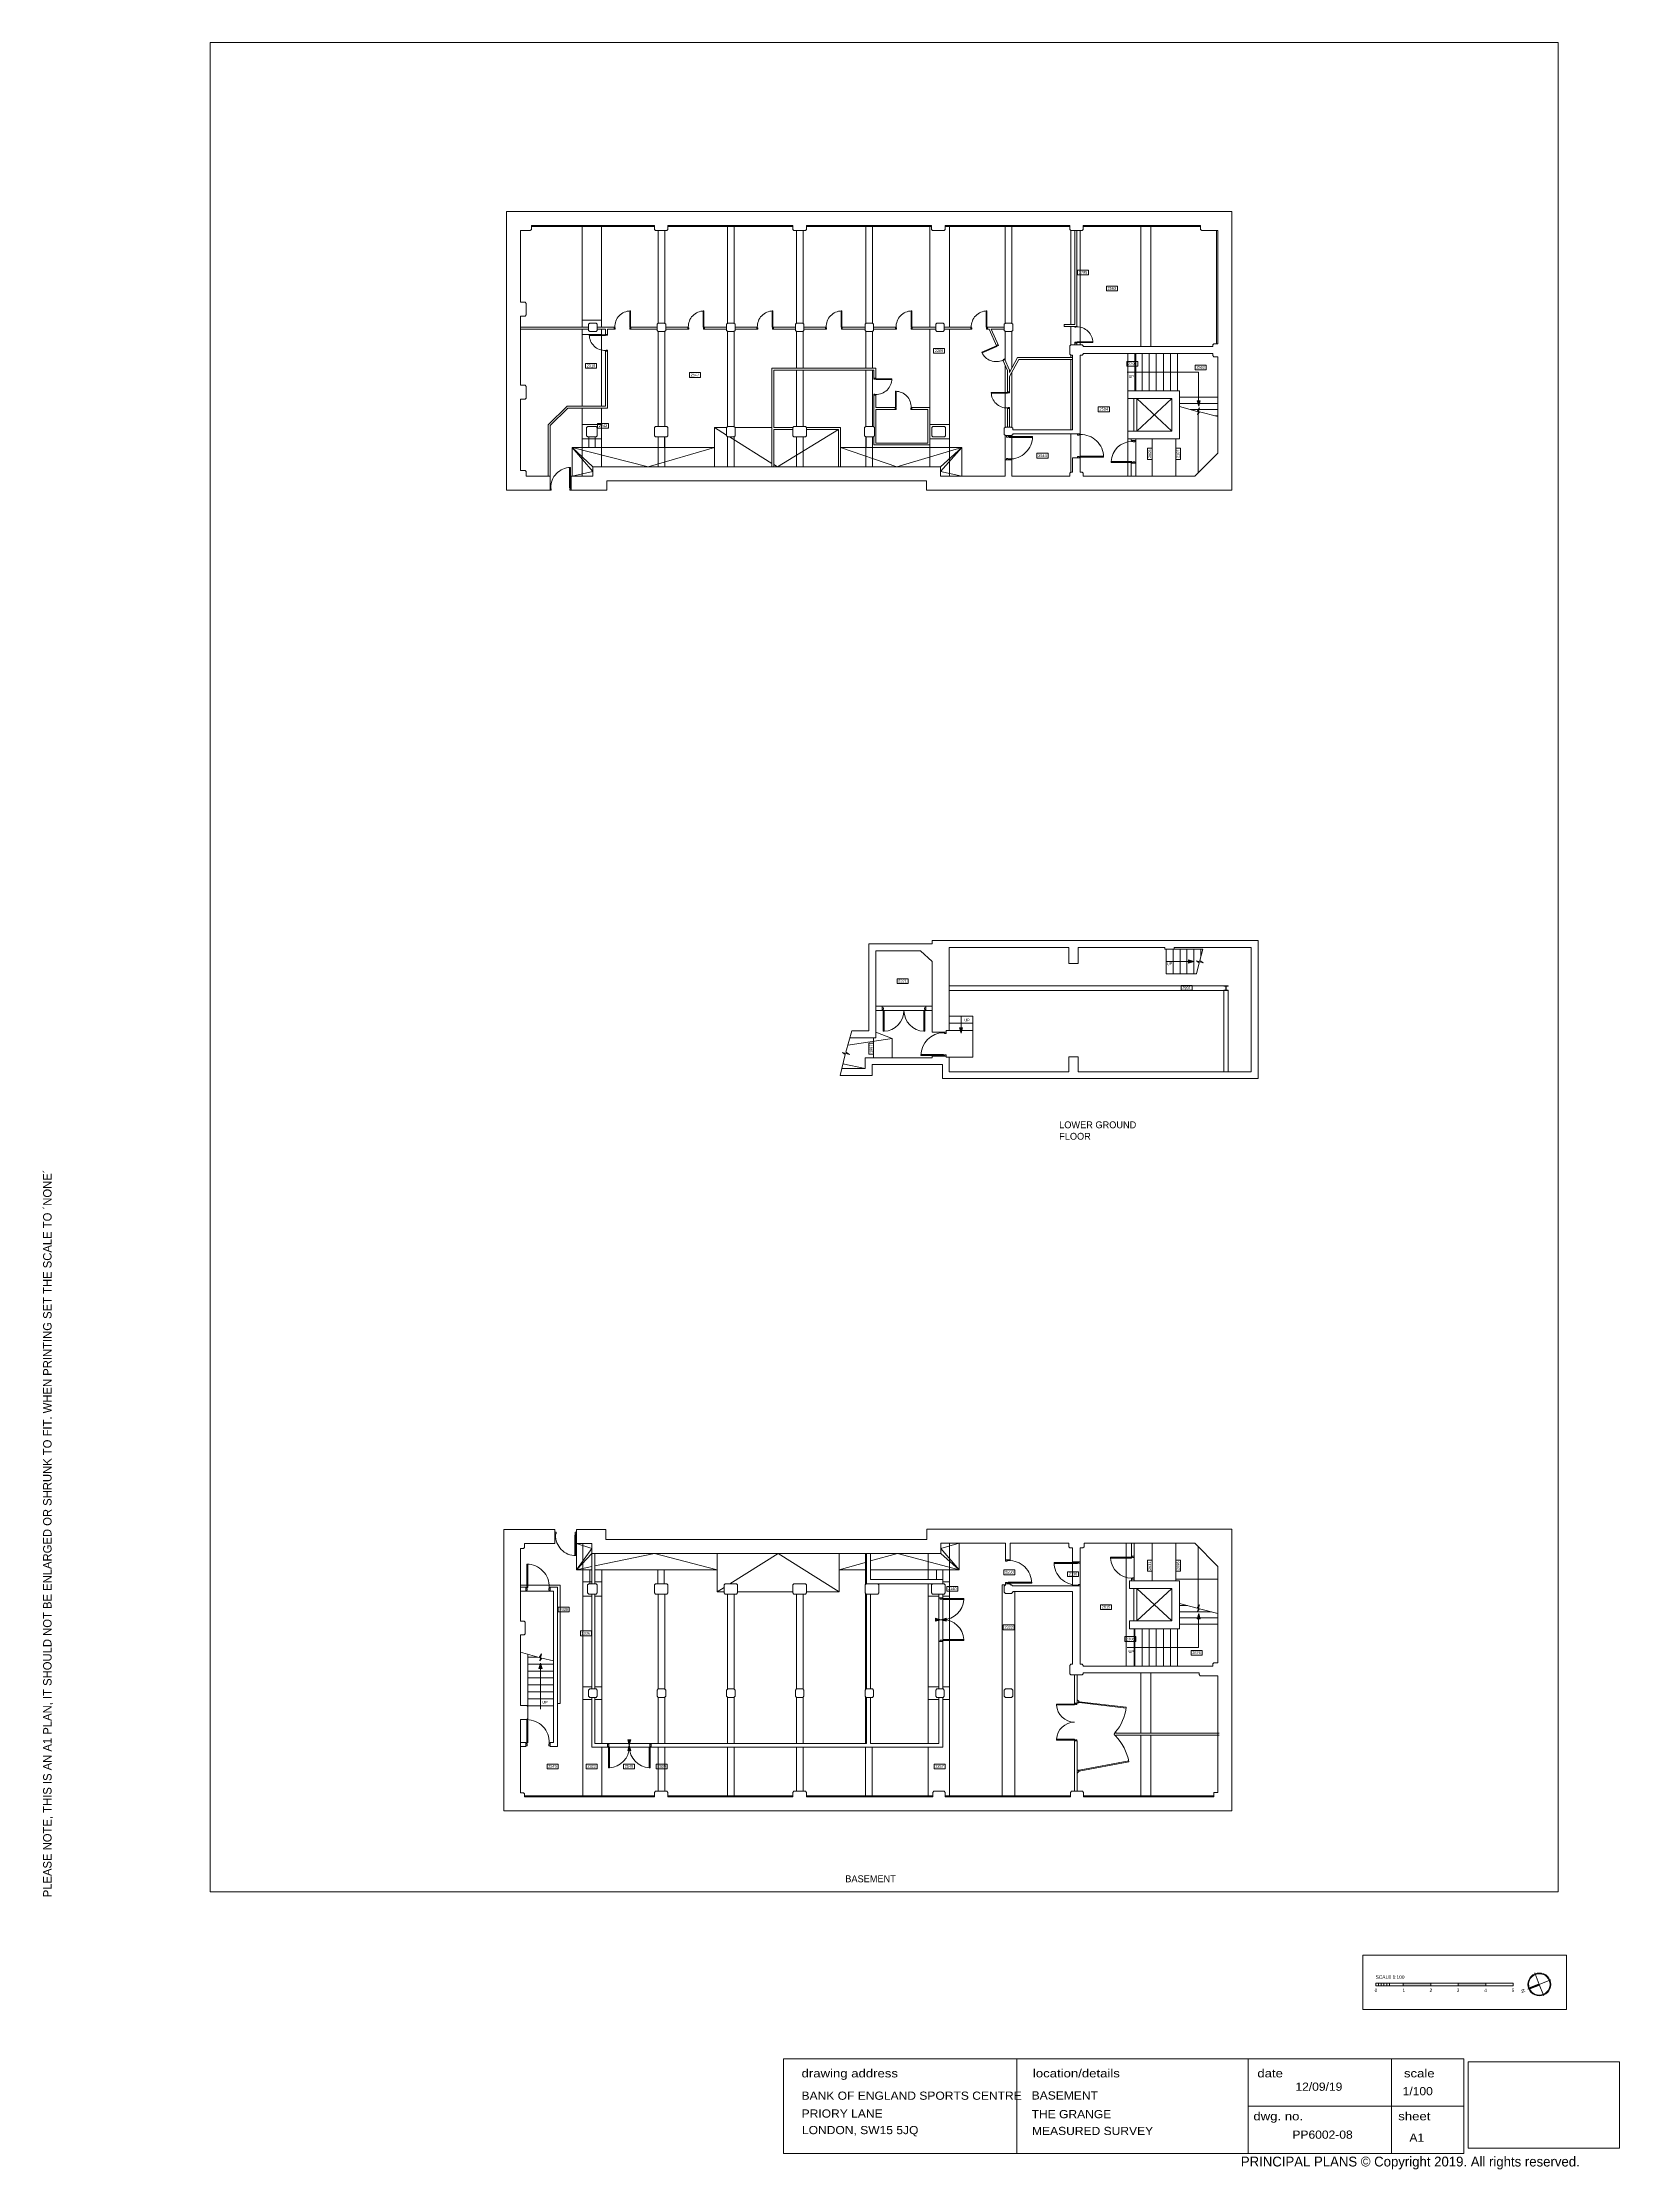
# Paper-space layout '08' of a CAD drawing. Header units: millimetres. Extents: x 32 to 605, y 29 to 802.
# The model-space entities are those that its viewports show. They can reach past a viewport. Long polylines and large blocks are cut down to what shows.
import ezdxf

# ---------------------------------------------------------------- set-up
doc = ezdxf.new("R2010")
doc.units = ezdxf.units.MM
doc.linetypes.add('HIDDENX2', pattern=[0.75, 0.5, -0.25])
for name, color, linetype, lineweight in [('BLOCKS', 8, 'Continuous', 15), ('Ceiling', 45, 'HIDDENX2', 15), ('Partitions', 155, 'Continuous', 15), ('principalplans', 7, 'Continuous', 15), ('Stairs', 8, 'Continuous', 15), ('WALLS', 7, 'Continuous', 15)]:
    doc.layers.add(name, color=color, linetype=linetype, lineweight=lineweight)
doc.layers.add('Vport', color=7, linetype='Continuous', lineweight=15, true_color=0x8e84b7, plot=False)
doc.layers.add('Whatch', color=7, linetype='Continuous', lineweight=15, true_color=0xa8a8a8)
doc.styles.add('Century Gothic', font='GOTHIC.TTF')

# ---------------------------------------------------------------- blocks, each defined once
blk = doc.blocks.new('information dox')
at = {"layer": 'WALLS'}
for p, q in [((37.05, 0), (37.05, -15)), ((73.79, 0), (73.79, -15)), ((96.53, 0), (96.53, -15)), ((73.79, -7.49), (108.03, -7.49))]:
    blk.add_line(p, q, dxfattribs=at)
blk.add_lwpolyline([(108.03, 0), (0, 0), (0, -15), (108.03, -15)], close=True, dxfattribs=at)
at = {"layer": 'WALLS', "char_height": 1.3, "width": 19.2507, "attachment_point": 1, "style": 'Century Gothic'}
for s, insert in [('{\\W1.2;drawing address}', (2.88, -1.64)), ('{\\W1.2;location/details}', (39.61, -1.64)), ('{\\W1.2;date}', (75.24, -1.64)), ('{\\W1.2;scale}', (98.51, -1.64)), ('{\\W1.2;dwg. no.}', (74.61, -8.45)), ('{\\W1.2;sheet}', (97.61, -8.45))]:
    blk.add_mtext(s, dxfattribs=dict(at, insert=insert))
at = {"layer": 'WALLS', "style": 'Century Gothic', "width": 1.2}
for tag, p in [('ADDRESS1', (2.88, -6.49)), ('LOCATION1', (39.41, -6.45)), ('DATE', (81.29, -5.07)), ('SCALE', (98.31, -5.78)), ('ADDRESS2', (2.89, -9.33)), ('LOCATION2', (39.4, -9.42)), ('ADDRESS3', (2.94, -11.95)), ('LOCATION3', (39.46, -12.09)), ('JOBNUM', (80.81, -12.68)), ('SIZE', (99.38, -13.15))]:
    blk.add_attdef(tag, p, '', height=1.3, dxfattribs=at)
blk = doc.blocks.new('NORTH100')
at = {"layer": 'WALLS'}
h = blk.add_hatch(color=256, dxfattribs=at)
h.dxf.hatch_style = 1
h.paths.add_polyline_path([(84968, -53269), (84991, -53269), (85013, -53269), (85013, -52856, 0.026765), (84968, -52856)])
at = {"layer": 'principalplans'}
for p, q in [((84577, -53269), (84991, -53269)), ((84968, -52856), (84968, -53269)), ((84991, -53682), (84991, -53269)), ((85404, -53269), (84991, -53269)), ((85013, -52856), (85013, -53269))]:
    blk.add_line(p, q, dxfattribs=at)
blk.add_circle((84991, -53269), 414, dxfattribs=at)
blk.add_arc((84991, -53269), 389, 91.57689, 88.42311, dxfattribs=at)
at = {"layer": 'WALLS'}
for p, q in [((84577, -53269), (84539, -53269)), ((84991, -52855), (84991, -52817)), ((85404, -53269), (85442, -53269)), ((84991, -53682), (84991, -53720))]:
    blk.add_line(p, q, dxfattribs=at)
at = {"layer": 'principalplans', "insert": (84928, -52565), "char_height": 133.97, "width": 1749.52, "attachment_point": 1, "style": 'Century Gothic'}
blk.add_mtext('{\\fCentury Gothic|b0|i0|c0|p34;N}', dxfattribs=at)
blk = doc.blocks.new('75')
at = {"layer": 'WALLS', "ltscale": 2}
for p, q in [((1341486, -24371), (1341642, -24371)), ((1341486, -24371), (1341486, -24383)), ((1341486, -24383), (1341558, -24383)), ((1341486, -24525), (1341486, -24537)), ((1341486, -24525), (1341558, -24525)), ((1341486, -24537), (1341642, -24537)), ((1341558, -24383), (1341558, -24525)), ((1341570, -24383), (1341642, -24383)), ((1341570, -24383), (1341570, -24525)), ((1341570, -24525), (1341642, -24525)), ((1341642, -24383), (1341642, -24371)), ((1341642, -24537), (1341642, -24525))]:
    blk.add_line(p, q, dxfattribs=at)
blk = doc.blocks.new('door')
at = {"layer": 'BLOCKS'}
for p, q in [((0, 450), (0, -450)), ((0, 450), (34, 450)), ((0, -450), (0, 450)), ((34, -450), (34, 450)), ((-30, -550), (-30, -450)), ((0, -450), (-30, -450)), ((20, -550), (-30, -550)), ((34, -450), (0, -450)), ((0, -491), (0, -450)), ((20, -491), (0, -491)), ((20, -550), (20, -491)), ((880, -491), (900, -491)), ((880, -550), (880, -491)), ((880, -550), (930, -550)), ((900, -491), (900, -450)), ((900, -450), (930, -450)), ((930, -550), (930, -450))]:
    blk.add_line(p, q, dxfattribs=at)
blk.add_arc((0, -450), 900, 0, 90, dxfattribs=at)
blk = doc.blocks.new('DOOR 900')
at = {"layer": 'Whatch'}
blk.add_blockref('door', (-825, 91), dxfattribs=at)
blk = doc.blocks.new('DOUBLE DOOR')
at = {"layer": 'BLOCKS'}
for p, q in [((-1520, -760), (-1555, -760)), ((-1555, -760), (-1555, -860)), ((-1520, -760), (-1520, -800)), ((0, -760), (35, -760)), ((0, -760), (0, -800)), ((35, -760), (35, -860)), ((-1555, -860), (-1505, -860)), ((-1520, -800), (-1505, -800)), ((-1505, -800), (-1505, -860)), ((-15, -800), (-15, -860)), ((0, -800), (-15, -800)), ((35, -860), (-15, -860))]:
    blk.add_line(p, q, dxfattribs=at)
for points in [[(-1485, -760), (-1485, 0), (-1520, 0), (-1520, -760)], [(-35, -760), (-35, 0), (0, 0), (0, -760)]]:
    blk.add_lwpolyline(points, close=True, dxfattribs=at)
for centre, start, end in [((-1521, -761), 0.04394, 87.25575), ((1, -761), 92.74425, 179.95606)]:
    blk.add_arc(centre, 761, start, end, dxfattribs=at)
blk = doc.blocks.new('DOOR 840')
at = {"layer": 'BLOCKS'}
for p, q in [((-582, 249), (-582, -591)), ((-582, -591), (-582, 249)), ((-548, 249), (-582, 249)), ((-548, -591), (-548, 248)), ((-612, -691), (-612, -591)), ((-582, -591), (-612, -591)), ((-562, -691), (-612, -691)), ((-548, -591), (-582, -591)), ((-582, -632), (-582, -591)), ((-562, -632), (-582, -632)), ((-562, -691), (-562, -632)), ((208, -632), (228, -632)), ((208, -691), (208, -632)), ((208, -691), (258, -691)), ((228, -632), (228, -591)), ((228, -591), (258, -591)), ((258, -691), (258, -591))]:
    blk.add_line(p, q, dxfattribs=at)
blk.add_arc((-586, -565), 814, 358.15749, 89.75925, dxfattribs=at)
blk = doc.blocks.new('DOOR 760')
at = {"layer": 'BLOCKS'}
for p, q in [((-712, -265), (-747, -265)), ((-747, -265), (-747, -365)), ((-747, -365), (-697, -365)), ((-712, -265), (-712, -305)), ((-712, -305), (-697, -305)), ((-697, -305), (-697, -365)), ((33, -305), (33, -365)), ((48, -305), (33, -305)), ((33, -365), (83, -365)), ((83, -265), (48, -265)), ((48, -305), (48, -265)), ((83, -365), (83, -265))]:
    blk.add_line(p, q, dxfattribs=at)
blk.add_lwpolyline([(-677, -265), (-677, 495), (-712, 495), (-712, -265)], close=True, dxfattribs=at)
blk.add_arc((-714, -266), 761, 0.04394, 87.25575, dxfattribs=at)

msp = doc.modelspace()

# ---------------------------------------------------------------- hatches: boundary and pattern name
at = {"layer": 'Stairs'}
for points in [[(830536, 24088), (830420, 24088), (830479, 23895)], [(830301, 3700), (830108, 3757), (830108, 3641)], [(821837, 1088), (821894, 1280), (821778, 1280)], [(830536, -20202), (830420, -20202), (830479, -20009)], [(820906, -20294), (820906, -20178), (821099, -20237)], [(821291, -20294), (821291, -20178), (821099, -20237)], [(806603, -22005), (806487, -22005), (806546, -21812)], [(809716, -24609), (809832, -24609), (809773, -24802)], [(809716, -24994), (809832, -24994), (809773, -24802)]]:
    msp.add_hatch(color=256, dxfattribs=at).paths.add_polyline_path(points)
at = {"layer": 'WALLS'}
h = msp.add_hatch(color=256, dxfattribs=at)
h.dxf.hatch_style = 1
h.paths.add_polyline_path([(81040, -68924), (81040, -68824), (80040, -68824), (80040, -68924)])
h.paths.add_polyline_path([(82040, -68824), (82040, -68924), (83040, -68924), (83040, -68824)])

# ---------------------------------------------------------------- linework, layer by layer
at = {"layer": 'BLOCKS'}
for p, q in [((828124, 22987), (828124, 24166)), ((830459, 23607), (830459, 21466)), ((808296, 22777), (808296, 22391)), ((808526, 22777), (808526, 22391)), ((810824, 22777), (810824, 22391)), ((811054, 22777), (811054, 22391)), ((812875, 21687), (812875, 23112)), ((812875, 23112), (813309, 23112)), ((813619, 23112), (814961, 23112)), ((818387, 22391), (818387, 22777)), ((818617, 22391), (818617, 22777)), ((807698, 22391), (812875, 22391)), ((807698, 22391), (807698, 21342)), ((807698, 22391), (808451, 21687)), ((817448, 22391), (821863, 22391)), ((821092, 21687), (821863, 22391)), ((821863, 21342), (821863, 22391)), ((820556, 2074), (818966, 2074)), ((819036, 1919), (820486, 1919)), ((818736, 1129), (819327, 897)), ((819327, 199), (819327, 897)), ((807850, -17470), (807850, -18421)), ((821772, -18421), (821772, -17458)), ((830459, -19764), (830459, -17581)), ((807850, -18421), (808411, -17826)), ((807850, -18421), (808411, -18421)), ((808337, -18927), (808337, -18421)), ((808521, -18421), (812963, -18421)), ((810816, -18927), (810816, -18421)), ((811042, -18421), (811042, -18927)), ((812963, -19221), (812963, -17826)), ((817406, -19221), (817406, -17826)), ((817406, -18421), (818399, -18421)), ((821772, -18421), (818544, -18421)), ((820950, -18775), (820950, -18421)), ((821105, -17826), (821772, -18421)), ((821175, -18775), (821175, -18421)), ((812963, -19221), (813220, -19221)), ((813708, -19221), (815720, -19221)), ((816220, -19221), (817406, -19221)), ((828124, -20282), (828124, -19103)), ((821033, -21026), (821033, -19436)), ((821175, -19506), (821175, -20956)), ((808980, -24733), (810570, -24733)), ((808980, -24875), (810570, -24875))]:
    msp.add_line(p, q, dxfattribs=at)
at = {"layer": 'BLOCKS', "ltscale": 2}
for p, q in [((826130, -23219), (826127, -23249)), ((826127, -23249), (827843, -23449)), ((826130, -23219), (827846, -23419)), ((826127, -25709), (827934, -25369)), ((826133, -25739), (827940, -25399)), ((826133, -25739), (826127, -25709))]:
    msp.add_line(p, q, dxfattribs=at)
for centre, radius, start, end in [((826133, -23215), 1725, 319.6552, 353.21503), ((826133, -25739), 1839, 10.65043, 44.19263)]:
    msp.add_arc(centre, radius, start, end, dxfattribs=at)
at = {"layer": 'Ceiling', "ltscale": 2}
for p, q in [((810685, 30423), (806213, 30423)), ((808061, 30423), (808061, 26765)), ((808761, 30423), (808761, 26765)), ((810820, 30276), (810820, 26905)), ((811062, 30276), (811062, 26904)), ((815720, 30423), (811173, 30423)), ((813344, 30423), (813344, 26905)), ((813586, 30423), (813586, 26904)), ((815849, 30276), (815849, 26905)), ((816091, 30276), (816091, 26904)), ((820762, 30423), (816220, 30423)), ((818380, 30423), (818380, 26905)), ((818622, 30423), (818622, 26904)), ((820701, 26765), (820701, 30423)), ((821264, 30423), (825795, 30423)), ((821420, 26765), (821420, 30423)), ((823442, 30423), (823442, 26884)), ((823684, 30423), (823684, 26884)), ((825835, 26863), (825835, 30276)), ((826171, 26125), (826171, 30276)), ((826283, 30423), (830549, 30423)), ((828380, 26056), (828380, 30423)), ((828736, 30423), (828736, 26056)), ((831132, 30276), (831132, 26159)), ((808061, 27020), (808761, 27020)), ((808061, 26695), (808061, 23889)), ((808061, 26494), (808761, 26494)), ((808761, 26695), (808761, 23889)), ((810820, 26608), (810820, 23152)), ((811062, 26608), (811062, 23152)), ((813344, 26608), (813344, 23145)), ((813586, 26608), (813586, 23145)), ((815849, 26608), (815849, 25270)), ((816091, 26608), (816091, 25270)), ((818380, 26608), (818380, 25270)), ((818622, 26608), (818622, 25270)), ((820701, 23843), (820701, 26695)), ((821420, 21342), (821420, 26695)), ((823442, 26608), (823442, 25550)), ((823684, 26608), (823684, 25279)), ((825835, 26125), (825835, 26793)), ((825835, 25662), (825835, 25741)), ((825835, 23037), (825835, 25592)), ((815849, 25200), (815849, 23152)), ((816091, 25200), (816091, 23152)), ((818380, 25200), (818380, 23152)), ((818622, 25200), (818622, 23152)), ((823442, 25377), (823442, 23125)), ((823684, 25131), (823684, 23124)), ((808061, 23819), (808061, 21342)), ((808061, 23228), (808761, 23228)), ((808761, 23819), (808761, 21687)), ((820704, 23228), (821420, 23228)), ((808061, 22702), (808761, 22702)), ((810820, 22777), (810820, 21687)), ((811062, 22777), (811062, 21687)), ((813344, 22783), (813344, 21687)), ((813586, 22784), (813586, 21687)), ((815849, 22777), (815849, 21687)), ((816091, 22777), (816091, 21687)), ((818380, 22777), (818380, 21687)), ((818622, 22777), (818622, 21687)), ((820701, 21687), (820701, 22482)), ((820704, 22702), (821420, 22702)), ((823446, 21940), (823446, 22824)), ((823684, 22828), (823684, 21940)), ((825835, 21489), (825835, 22889)), ((826171, 22074), (826171, 22859)), ((831390, 2815), (821407, 2815)), ((831390, 2649), (821407, 2649)), ((831390, 2649), (831390, -312)), ((831546, 2649), (831546, -312)), ((808077, -26636), (808077, -17470)), ((821420, -17458), (821420, -26636)), ((808770, -24733), (808770, -18421)), ((818358, -18961), (818358, -17826)), ((820645, -18775), (820645, -17826)), ((805810, -18983), (807263, -18983)), ((806012, -19196), (806892, -19196)), ((807263, -23286), (807263, -18983)), ((808077, -18854), (808411, -18854)), ((808521, -18854), (808770, -18854)), ((810820, -22758), (810820, -19302)), ((811062, -22758), (811062, -19302)), ((813344, -22758), (813344, -19302)), ((813586, -22758), (813586, -19302)), ((815849, -22758), (815849, -19302)), ((816091, -22758), (816091, -19302)), ((818358, -22780), (818358, -19269)), ((820645, -24733), (820645, -18933)), ((821175, -18854), (821420, -18854)), ((823332, -26636), (823332, -18971)), ((823449, -18971), (823332, -18971)), ((823794, -26636), (823794, -19210)), ((808077, -19377), (808411, -19377)), ((808521, -19377), (808770, -19377)), ((821033, -19377), (820645, -19377)), ((821420, -19377), (821175, -19377)), ((808411, -22678), (808077, -22678)), ((808411, -23136), (808077, -23136)), ((808770, -22678), (808521, -22678)), ((808770, -23136), (808521, -23136)), ((810820, -24733), (810820, -23055)), ((811062, -24733), (811062, -23054)), ((813344, -24733), (813344, -23055)), ((813586, -24733), (813586, -23054)), ((815849, -24733), (815849, -23055)), ((816091, -24733), (816091, -23054)), ((818358, -24733), (818358, -23034)), ((820645, -22678), (821033, -22678)), ((820645, -23136), (821033, -23136)), ((821175, -22678), (821420, -22678)), ((821175, -23136), (821420, -23136)), ((807161, -23286), (807263, -23286)), ((808770, -26636), (808770, -24875)), ((810820, -26474), (810820, -24875)), ((811062, -26474), (811062, -24875)), ((813344, -26636), (813344, -24875)), ((813586, -26636), (813586, -24875)), ((815849, -26474), (815849, -24875)), ((816091, -26474), (816091, -24875)), ((818358, -26636), (818358, -24875)), ((818600, -26636), (818600, -24875)), ((820645, -26636), (820645, -24875)), ((805966, -26636), (810685, -26636)), ((811173, -26636), (815720, -26636)), ((816220, -26636), (820805, -26636)), ((821264, -26636), (825814, -26636)), ((826294, -26636), (831034, -26636))]:
    msp.add_line(p, q, dxfattribs=at)
at = {"layer": 'Ceiling'}
for p, q in [((827902, 25811), (827902, 24452)), ((828193, 25811), (828193, 24452)), ((827902, 22987), (827902, 24166)), ((827902, 22703), (827902, 21342)), ((828193, 22644), (828193, 21814)), ((828788, 22702), (828788, 21342)), ((829644, 21342), (829644, 22702)), ((818659, 199), (818659, 924)), ((827837, -17458), (827837, -21927)), ((828788, -18818), (828788, -17458)), ((829644, -17458), (829644, -18818)), ((825895, -18128), (825895, -19008)), ((826171, -18178), (826171, -18957)), ((828137, -18709), (828137, -17979)), ((831175, -18765), (829644, -18765)), ((828137, -21927), (828137, -20566)), ((828380, -22171), (828380, -24360)), ((828736, -22171), (828736, -24360)), ((828380, -24430), (828380, -26636)), ((828736, -24430), (828736, -26636))]:
    msp.add_line(p, q, dxfattribs=at)
for points in [[(826076, 28837), (826478, 28837), (826478, 28663), (826076, 28663)], [(827122, 28260), (827523, 28260), (827523, 28085), (827122, 28085)], [(820838, 25989), (821240, 25989), (821240, 25815), (820838, 25815)], [(808181, 25443), (808582, 25443), (808582, 25268), (808181, 25268)], [(811958, 25111), (812360, 25111), (812360, 24937), (811958, 24937)], [(827867, 25515), (828269, 25515), (828269, 25341), (827867, 25341)], [(830351, 25384), (830752, 25384), (830752, 25210), (830351, 25210)], [(808619, 23265), (809021, 23265), (809021, 23090), (808619, 23090)], [(826829, 23864), (827231, 23864), (827231, 23690), (826829, 23690)], [(824599, 22177), (825001, 22177), (825001, 22003), (824599, 22003)], [(828613, 22360), (828613, 21958), (828788, 21958), (828788, 22360)], [(829644, 22360), (829644, 21958), (829818, 21958), (829818, 22360)], [(819509, 3073), (819911, 3073), (819911, 2898), (819509, 2898)], [(829841, 2824), (830243, 2824), (830243, 2650), (829841, 2650)], [(818484, 326), (818484, 728), (818659, 728), (818659, 326)], [(823395, -18428), (823797, -18428), (823797, -18603), (823395, -18603)], [(825711, -18491), (826113, -18491), (826113, -18665), (825711, -18665)], [(828613, -18475), (828613, -18073), (828788, -18073), (828788, -18475)], [(829644, -18475), (829644, -18073), (829818, -18073), (829818, -18475)], [(821319, -19028), (821721, -19028), (821721, -19203), (821319, -19203)], [(807190, -19782), (807591, -19782), (807591, -19956), (807190, -19956)], [(826909, -19693), (827310, -19693), (827310, -19867), (826909, -19867)], [(807993, -20646), (808395, -20646), (808395, -20821), (807993, -20821)], [(823372, -20428), (823774, -20428), (823774, -20602), (823372, -20602)], [(827794, -20853), (828195, -20853), (828195, -21028), (827794, -21028)], [(830202, -21356), (830603, -21356), (830603, -21530), (830202, -21530)], [(806780, -25488), (807182, -25488), (807182, -25662), (806780, -25662)], [(808205, -25488), (808606, -25488), (808606, -25662), (808205, -25662)], [(809559, -25488), (809961, -25488), (809961, -25662), (809559, -25662)], [(810753, -25488), (811154, -25488), (811154, -25662), (810753, -25662)], [(820857, -25488), (821258, -25488), (821258, -25662), (820857, -25662)]]:
    msp.add_lwpolyline(points, close=True, dxfattribs=at)
at = {"layer": 'Partitions', "ltscale": 2}
for p, q in [((825972, 26863), (825972, 30276)), ((826042, 26793), (826042, 30276)), ((808292, 26765), (805810, 26765)), ((808292, 26695), (805810, 26695)), ((809245, 26765), (808602, 26765)), ((808906, 26695), (808602, 26695)), ((808906, 26695), (808906, 26458)), ((808976, 26695), (808976, 26468)), ((809259, 26695), (808976, 26695)), ((810785, 26765), (809787, 26765)), ((810785, 26695), (809798, 26695)), ((811919, 26765), (811095, 26765)), ((811933, 26695), (811095, 26695)), ((813309, 26765), (812462, 26765)), ((813309, 26695), (812472, 26695)), ((814428, 26765), (813619, 26765)), ((814442, 26695), (813619, 26695)), ((815814, 26765), (814971, 26765)), ((815814, 26695), (814981, 26695)), ((816931, 26765), (816124, 26765)), ((816945, 26695), (816124, 26695)), ((818345, 26765), (817474, 26765)), ((818345, 26695), (817484, 26695)), ((818655, 26765), (819475, 26765)), ((818655, 26695), (819489, 26695)), ((820018, 26765), (820916, 26765)), ((820028, 26695), (820916, 26695)), ((821226, 26765), (822209, 26765)), ((821226, 26695), (822223, 26695)), ((822752, 26765), (823407, 26765)), ((822762, 26695), (822861, 26695)), ((822861, 26695), (823139, 26065)), ((822937, 26695), (823407, 26695)), ((822937, 26695), (823199, 26102)), ((825972, 26863), (825584, 26863)), ((825584, 26793), (825584, 26863)), ((826042, 26793), (825584, 26793)), ((808906, 25915), (808906, 23889)), ((808976, 25929), (808976, 23819)), ((823358, 25568), (823524, 25191)), ((823416, 25609), (823594, 25206)), ((823891, 25662), (823594, 25112)), ((823933, 25592), (823594, 24965)), ((823891, 25662), (825895, 25662)), ((823933, 25592), (825895, 25592)), ((825972, 26125), (825972, 26219)), ((826042, 26125), (826042, 26229)), ((814961, 21687), (814961, 25270)), ((814961, 25270), (818733, 25270)), ((815031, 23112), (815031, 25200)), ((815031, 25200), (818663, 25200)), ((818663, 24872), (818663, 25200)), ((818733, 24862), (818733, 25270)), ((823524, 24369), (823524, 25191)), ((823594, 25112), (823594, 25206)), ((823594, 24379), (823594, 24965)), ((818663, 23152), (818663, 24333)), ((818733, 23843), (818733, 24319)), ((806823, 23217), (807513, 23889)), ((806823, 23217), (806823, 21342)), ((806893, 23187), (807542, 23819)), ((808906, 23889), (807513, 23889)), ((808976, 23819), (807542, 23819)), ((818733, 23843), (819482, 23843)), ((818733, 22552), (818733, 23773)), ((818733, 23773), (819472, 23773)), ((820011, 23773), (820634, 23773)), ((820025, 23843), (820704, 23843)), ((820634, 22552), (820634, 23773)), ((820704, 22482), (820704, 23843)), ((823524, 23131), (823524, 23826)), ((823594, 23131), (823594, 23840)), ((806893, 23187), (806893, 21342)), ((815031, 23112), (815720, 23112)), ((815031, 23042), (815720, 23042)), ((815031, 21687), (815031, 23042)), ((816220, 23112), (817448, 23112)), ((816220, 23042), (817378, 23042)), ((817378, 21687), (817378, 23042)), ((817448, 21687), (817448, 23112)), ((818663, 22482), (818663, 22788)), ((820704, 22482), (818663, 22482)), ((820634, 22552), (818733, 22552)), ((828028, 22644), (828028, 22703)), ((828028, 22644), (828193, 22644)), ((828193, 22644), (828193, 22703)), ((828028, 21342), (828028, 21814)), ((828028, 21814), (828193, 21814)), ((828193, 21814), (828193, 21342)), ((818966, 2074), (818736, 2074)), ((818736, 1919), (818966, 1919)), ((818966, 1919), (818966, 2074)), ((820785, 2074), (820556, 2074)), ((820556, 1919), (820556, 2074)), ((820556, 1919), (820785, 1919))]:
    msp.add_line(p, q, dxfattribs=at)
at = {"layer": 'Partitions'}
for p, q in [((828037, -17999), (828037, -17458)), ((828137, -17979), (828137, -17458)), ((808411, -18927), (808411, -17826)), ((808521, -17826), (808521, -18927)), ((818399, -18927), (818399, -17826)), ((818544, -17826), (818544, -18775)), ((805810, -19048), (806012, -19048)), ((805810, -19196), (806012, -19196)), ((806012, -19196), (806012, -19048)), ((806892, -19048), (807161, -19048)), ((806892, -19196), (806892, -19048)), ((806892, -19196), (807013, -19196)), ((807013, -19196), (807013, -24703)), ((807161, -24851), (807161, -19048)), ((808411, -22751), (808411, -19302)), ((808521, -19302), (808521, -22751)), ((818399, -22751), (818399, -19302)), ((818544, -18775), (821175, -18775)), ((818544, -19302), (818544, -22751)), ((818817, -18933), (820796, -18933)), ((821033, -19436), (821033, -19302)), ((821175, -18927), (821175, -18775)), ((821175, -19436), (821175, -19302)), ((828037, -18818), (828037, -18724)), ((828137, -18818), (828137, -18709)), ((821175, -19436), (821033, -19436)), ((821033, -22751), (821033, -21026)), ((821175, -21026), (821033, -21026)), ((821175, -22751), (821175, -21026)), ((825961, -23277), (825961, -22240)), ((826061, -23277), (826061, -22240)), ((808411, -24875), (808411, -23061)), ((808521, -23061), (808521, -24733)), ((818399, -24733), (818399, -23061)), ((818544, -23061), (818544, -24733)), ((821033, -24733), (821033, -23061)), ((821175, -24875), (821175, -23061)), ((826061, -23154), (826133, -23215)), ((825961, -23277), (826061, -23277)), ((826061, -23246), (826088, -23269)), ((826088, -23269), (826133, -23215)), ((806012, -24703), (805810, -24703)), ((806012, -24851), (806012, -24703)), ((807013, -24703), (806892, -24703)), ((806892, -24851), (806892, -24703)), ((808521, -24733), (808980, -24733)), ((808980, -24875), (808980, -24733)), ((810570, -24733), (818399, -24733)), ((810570, -24875), (810570, -24733)), ((818544, -24733), (821033, -24733)), ((825961, -26474), (825961, -24643)), ((825961, -24643), (826061, -24643)), ((826061, -26474), (826061, -24643)), ((827402, -24385), (827414, -24395)), ((827414, -24395), (827402, -24407)), ((827402, -24407), (827451, -24457)), ((827403, -24386), (827448, -24332)), ((827448, -24332), (827481, -24360)), ((827478, -24430), (827451, -24457)), ((831219, -24430), (827478, -24430)), ((831219, -24360), (827481, -24360)), ((806012, -24851), (805810, -24851)), ((807161, -24851), (806892, -24851)), ((808411, -24875), (808980, -24875)), ((810570, -24875), (821175, -24875)), ((826087, -25692), (826061, -25718)), ((826136, -25742), (826061, -25816)), ((826087, -25692), (826136, -25742))]:
    msp.add_line(p, q, dxfattribs=at)
at = {"layer": 'principalplans'}
for p, q in [((84040, -68824), (79040, -68824)), ((79040, -68824), (79040, -68924)), ((79140, -68824), (79140, -68924)), ((79240, -68824), (79240, -68924)), ((79340, -68824), (79340, -68924)), ((79440, -68824), (79440, -68924)), ((79540, -68824), (79540, -68924)), ((80040, -68824), (80040, -68924)), ((81040, -68824), (81040, -68924)), ((82040, -68824), (82040, -68924)), ((83040, -68924), (83040, -68824)), ((83040, -68824), (83040, -68924)), ((79040, -68924), (84040, -68924))]:
    msp.add_line(p, q, dxfattribs=at)
at = {"layer": 'Stairs'}
for p, q in [((828163, 25811), (828163, 24452)), ((828421, 25808), (828421, 24449)), ((828680, 25808), (828680, 24449)), ((828938, 25808), (828938, 24449)), ((829196, 25811), (829196, 24452)), ((829455, 25811), (829455, 24452)), ((829713, 25811), (829713, 24452)), ((827877, 25132), (830478, 25132)), ((830478, 25132), (830478, 24088)), ((829781, 24214), (831175, 24214)), ((829781, 23992), (831175, 23992)), ((830536, 24088), (830420, 24088)), ((830420, 24088), (830479, 23895)), ((830536, 24088), (830479, 23895)), ((830420, 23701), (829781, 23881)), ((830182, 23768), (830465, 23768)), ((830506, 23830), (830420, 23701)), ((830441, 23581), (830506, 23830)), ((830514, 23683), (830441, 23581)), ((830490, 23768), (831175, 23768)), ((831175, 23516), (830514, 23683)), ((831067, 23544), (831175, 23544)), ((830517, 3740), (830633, 4152)), ((829298, 3699), (830108, 3699)), ((830108, 3757), (830108, 3641)), ((830108, 3757), (830301, 3700)), ((830108, 3641), (830301, 3700)), ((830499, 3646), (830398, 3719)), ((830398, 3719), (830647, 3654)), ((830399, 3249), (830499, 3646)), ((830647, 3654), (830517, 3740)), ((821407, 1709), (822264, 1709)), ((821836, 1709), (821836, 1280)), ((822264, 1709), (822264, 217)), ((817646, 407), (817862, 1174)), ((821407, 1450), (822264, 1450)), ((821407, 1191), (822264, 1191)), ((821894, 1280), (821778, 1280)), ((821778, 1280), (821837, 1088)), ((821894, 1280), (821837, 1088)), ((817437, -446), (817628, 313)), ((817628, 313), (817527, 386)), ((817527, 386), (817775, 321)), ((817775, 321), (817646, 407)), ((821407, 217), (822264, 217)), ((830420, -19822), (829781, -19642)), ((829781, -19726), (830078, -19726)), ((829781, -19948), (830942, -19948)), ((830506, -19693), (830420, -19822)), ((830420, -20202), (830479, -20009)), ((830441, -19941), (830506, -19693)), ((830514, -19840), (830441, -19941)), ((830536, -20202), (830479, -20009)), ((831175, -20007), (830514, -19840)), ((820906, -20294), (820906, -20178)), ((820906, -20178), (821099, -20237)), ((820906, -20294), (821099, -20237)), ((821291, -20178), (821099, -20237)), ((821291, -20294), (821099, -20237)), ((821291, -20294), (821291, -20178)), ((828163, -20566), (828163, -21927)), ((828421, -20566), (828421, -21927)), ((828680, -20566), (828680, -21927)), ((828938, -20566), (828938, -21927)), ((829196, -20566), (829196, -21927)), ((829455, -20566), (829455, -21927)), ((829713, -20566), (829713, -21927)), ((829781, -20172), (831175, -20172)), ((829781, -20397), (831175, -20397)), ((830536, -20202), (830420, -20202)), ((830478, -21246), (830478, -20202)), ((806492, -21612), (805810, -21420)), ((806078, -21495), (806078, -23363)), ((806449, -21600), (806078, -21600)), ((806578, -21482), (806492, -21612)), ((806547, -21600), (806500, -21600)), ((806513, -21731), (806578, -21482)), ((806586, -21630), (806513, -21731)), ((807013, -21738), (806586, -21630)), ((827877, -21246), (830478, -21246)), ((807013, -21852), (806078, -21852)), ((807013, -22104), (806078, -22104)), ((807013, -22355), (806078, -22355)), ((806487, -22005), (806546, -21812)), ((806603, -22005), (806487, -22005)), ((806545, -23485), (806545, -22005)), ((806603, -22005), (806546, -21812)), ((807013, -22607), (806078, -22607)), ((807013, -22859), (806078, -22859)), ((807013, -23111), (806078, -23111)), ((807013, -23363), (806054, -23363)), ((809716, -24609), (809832, -24609)), ((809716, -24609), (809773, -24802)), ((809832, -24609), (809773, -24802)), ((809716, -24994), (809773, -24802)), ((809716, -24994), (809832, -24994)), ((809832, -24994), (809773, -24802))]:
    msp.add_line(p, q, dxfattribs=at)
at = {"layer": 'Stairs', "ltscale": 2}
for p, q in [((829298, 4152), (829298, 3249)), ((829549, 4152), (829549, 3249)), ((829585, 4152), (830633, 4152)), ((829800, 4152), (829800, 3249)), ((830050, 4152), (830050, 3249)), ((830301, 4152), (830301, 3249)), ((830552, 4152), (830552, 3862)), ((829298, 3249), (830399, 3249)), ((830552, 3717), (830552, 3679))]:
    msp.add_line(p, q, dxfattribs=at)
at = {"layer": 'WALLS'}
for p, q in [((805810, 30276), (805810, 27670)), ((805810, 30276), (806173, 30276)), ((806173, 30276), (806213, 30318)), ((806213, 30466), (810685, 30466)), ((806213, 30318), (806213, 30466)), ((810685, 30466), (810685, 30318)), ((810685, 30318), (810726, 30276)), ((810726, 30276), (811133, 30276)), ((811133, 30276), (811173, 30318)), ((811173, 30466), (815720, 30466)), ((811173, 30318), (811173, 30466)), ((815720, 30318), (815720, 30466)), ((815760, 30276), (815720, 30318)), ((816180, 30276), (815760, 30276)), ((816220, 30318), (816180, 30276)), ((816220, 30466), (820762, 30466)), ((816220, 30318), (816220, 30466)), ((820762, 30318), (820762, 30466)), ((820802, 30276), (820762, 30318)), ((821222, 30276), (821264, 30318)), ((821264, 30466), (825795, 30466)), ((821264, 30318), (821264, 30466)), ((825795, 30315), (825834, 30276)), ((825834, 30276), (826241, 30276)), ((826283, 30318), (826241, 30276)), ((826283, 30466), (830549, 30466)), ((826283, 30466), (826283, 30318)), ((830549, 30315), (830588, 30276)), ((830588, 30276), (831175, 30276)), ((831175, 30276), (831175, 26159)), ((805810, 27670), (805985, 27670)), ((805810, 27170), (805810, 24654)), ((805810, 27170), (805985, 27170)), ((805985, 27670), (806025, 27631)), ((805985, 27170), (806025, 27212)), ((806025, 27631), (806025, 27212)), ((808334, 26911), (808292, 26872)), ((808292, 26872), (808292, 26643)), ((808292, 26643), (808334, 26601)), ((808334, 26911), (808562, 26911)), ((808334, 26601), (808562, 26601)), ((808602, 26872), (808562, 26911)), ((808562, 26601), (808602, 26643)), ((808602, 26643), (808602, 26872)), ((810827, 26911), (810785, 26872)), ((810785, 26872), (810785, 26643)), ((810785, 26643), (810827, 26601)), ((810827, 26911), (811055, 26911)), ((810827, 26601), (811055, 26601)), ((811095, 26872), (811055, 26911)), ((811055, 26601), (811095, 26643)), ((811095, 26643), (811095, 26872)), ((813351, 26911), (813309, 26872)), ((813309, 26872), (813309, 26643)), ((813309, 26643), (813351, 26601)), ((813351, 26911), (813579, 26911)), ((813351, 26601), (813579, 26601)), ((813619, 26872), (813579, 26911)), ((813579, 26601), (813619, 26643)), ((813619, 26643), (813619, 26872)), ((815856, 26911), (815814, 26872)), ((815814, 26872), (815814, 26643)), ((815814, 26643), (815856, 26601)), ((815856, 26911), (816084, 26911)), ((815856, 26601), (816084, 26601)), ((816124, 26872), (816084, 26911)), ((816084, 26601), (816124, 26643)), ((816124, 26643), (816124, 26872)), ((818387, 26911), (818345, 26872)), ((818345, 26643), (818345, 26872)), ((818345, 26643), (818387, 26601)), ((818387, 26911), (818615, 26911)), ((818387, 26601), (818615, 26601)), ((818655, 26872), (818615, 26911)), ((818615, 26601), (818655, 26643)), ((818655, 26643), (818655, 26872)), ((820958, 26911), (820916, 26872)), ((820916, 26643), (820916, 26872)), ((820916, 26643), (820958, 26601)), ((820958, 26911), (821186, 26911)), ((820958, 26601), (821186, 26601)), ((821226, 26872), (821186, 26911)), ((821186, 26601), (821226, 26643)), ((821226, 26643), (821226, 26872)), ((823449, 26911), (823407, 26872)), ((823407, 26643), (823407, 26872)), ((823407, 26643), (823449, 26601)), ((823449, 26911), (823677, 26911)), ((823449, 26601), (823677, 26601)), ((823717, 26872), (823677, 26911)), ((823677, 26601), (823717, 26643)), ((823717, 26643), (823717, 26872)), ((825834, 26125), (825795, 26086)), ((825795, 26086), (825795, 25780)), ((825795, 25780), (825834, 25741)), ((825834, 26125), (826241, 26125)), ((825895, 25741), (825834, 25741)), ((825895, 23037), (825895, 25741)), ((826171, 22889), (826171, 25741)), ((826171, 25741), (826241, 25741)), ((826283, 26083), (826241, 26125)), ((826283, 25783), (826241, 25741)), ((826283, 26056), (826283, 26083)), ((826283, 26056), (830993, 26056)), ((830993, 25811), (826283, 25811)), ((826283, 25811), (826283, 25783)), ((831033, 26159), (830993, 26117)), ((830993, 26056), (830993, 26117)), ((830993, 25731), (830993, 25811)), ((830993, 25731), (831033, 25689)), ((831175, 26159), (831033, 26159)), ((831033, 25689), (831175, 25689)), ((831175, 25689), (831175, 22182)), ((805810, 24654), (805985, 24654)), ((805810, 24144), (805810, 21558)), ((806025, 24612), (805985, 24654)), ((806025, 24186), (805985, 24144)), ((806025, 24186), (806025, 24612)), ((827902, 24166), (827902, 24452)), ((827902, 24452), (829781, 24452)), ((827902, 24166), (828226, 24166)), ((829781, 24452), (829781, 22703)), ((808260, 23152), (808218, 23112)), ((808218, 22819), (808218, 23112)), ((808218, 22819), (808260, 22777)), ((808260, 23152), (808562, 23152)), ((808260, 22777), (808562, 22777)), ((808602, 23112), (808562, 23152)), ((808562, 22777), (808602, 22819)), ((808602, 22819), (808602, 23112)), ((810726, 23152), (810685, 23112)), ((810685, 23112), (810685, 22819)), ((810685, 22819), (810726, 22777)), ((810726, 23152), (811133, 23152)), ((810726, 22777), (811133, 22777)), ((811173, 23112), (811133, 23152)), ((811133, 22777), (811173, 22819)), ((811173, 22819), (811173, 23112)), ((813351, 23152), (813309, 23112)), ((813309, 23112), (813309, 22819)), ((813309, 22819), (813351, 22777)), ((813351, 23152), (813579, 23152)), ((813351, 22777), (813579, 22777)), ((813619, 23112), (813579, 23152)), ((813579, 22777), (813619, 22819)), ((813619, 22819), (813619, 23112)), ((815720, 23112), (815760, 23152)), ((815720, 22819), (815720, 23112)), ((815760, 22777), (815720, 22819)), ((815760, 23152), (816180, 23152)), ((816180, 22777), (815760, 22777)), ((816180, 23152), (816220, 23112)), ((816220, 22819), (816180, 22777)), ((816220, 22819), (816220, 23112)), ((818331, 23112), (818371, 23152)), ((818331, 22819), (818331, 23112)), ((818371, 22777), (818331, 22819)), ((818371, 23152), (818652, 23152)), ((818652, 22777), (818371, 22777)), ((818652, 23152), (818692, 23112)), ((818692, 22819), (818652, 22777)), ((818692, 22819), (818692, 23112)), ((820775, 23112), (820815, 23152)), ((820775, 22819), (820775, 23112)), ((820815, 22777), (820775, 22819)), ((821235, 23152), (820815, 23152)), ((821277, 23112), (821235, 23152)), ((821235, 22777), (821277, 22819)), ((821277, 22819), (821277, 23112)), ((823449, 23131), (823407, 23092)), ((823407, 22863), (823407, 23092)), ((823407, 22863), (823449, 22821)), ((823449, 23131), (823677, 23131)), ((823449, 22821), (823677, 22821)), ((823717, 23092), (823677, 23131)), ((823677, 22821), (823717, 22863)), ((823717, 23037), (823717, 23092)), ((823717, 23037), (825895, 23037)), ((823717, 22889), (826171, 22889)), ((823717, 22863), (823717, 22889)), ((827902, 22987), (828226, 22987)), ((827902, 22703), (829781, 22703)), ((821092, 21687), (808451, 21687)), ((808451, 21342), (808451, 21687)), ((821092, 21342), (821092, 21687)), ((823446, 21342), (823446, 21940)), ((823446, 21940), (823684, 21940)), ((823684, 21342), (823684, 21940)), ((825895, 21489), (825895, 22009)), ((826171, 21489), (826171, 22009)), ((831175, 22182), (830336, 21342)), ((805810, 21558), (805985, 21558)), ((806025, 21517), (805985, 21558)), ((806025, 21342), (806025, 21517)), ((806893, 21342), (806025, 21342)), ((808451, 21342), (807657, 21342)), ((821092, 21342), (823446, 21342)), ((823684, 21342), (825795, 21342)), ((825835, 21489), (825795, 21450)), ((825795, 21450), (825795, 21342)), ((825835, 21489), (825895, 21489)), ((826171, 21489), (826241, 21489)), ((826241, 21489), (826283, 21450)), ((826283, 21450), (826283, 21342)), ((826283, 21342), (830336, 21342)), ((820360, 4086), (818736, 4086)), ((818736, 924), (818736, 4086)), ((820785, 3695), (820360, 4086)), ((820785, 1130), (820785, 3695)), ((817791, 924), (818736, 924)), ((820785, 199), (820785, 256)), ((818356, -196), (817500, -196)), ((807064, -17470), (807064, -16962)), ((807850, -17470), (807850, -16962)), ((805810, -17651), (805810, -20291)), ((805810, -17651), (805927, -17651)), ((805967, -17609), (805927, -17651)), ((805967, -17470), (805967, -17609)), ((805967, -17470), (807064, -17470)), ((807850, -17470), (808411, -17470)), ((808411, -17826), (808411, -17470)), ((821105, -17826), (821105, -17458)), ((821105, -17458), (823449, -17458)), ((823449, -18056), (823449, -17458)), ((823622, -18056), (823622, -17458)), ((823622, -17458), (825752, -17458)), ((825752, -17587), (825752, -17458)), ((825792, -17627), (825752, -17587)), ((825792, -17627), (825895, -17627)), ((825895, -17627), (825895, -18128)), ((826171, -17627), (826267, -17627)), ((826171, -17627), (826171, -18128)), ((826267, -17627), (826309, -17587)), ((826309, -17587), (826309, -17458)), ((826309, -17458), (830336, -17458)), ((831175, -18298), (830336, -17458)), ((808411, -17826), (821105, -17826)), ((831175, -21805), (831175, -18298)), ((808256, -18968), (808298, -18927)), ((808256, -19262), (808256, -18968)), ((808298, -19302), (808256, -19262)), ((808298, -18927), (808562, -18927)), ((808298, -19302), (808562, -19302)), ((808562, -18927), (808602, -18968)), ((808602, -19262), (808562, -19302)), ((808602, -18968), (808602, -19262)), ((810685, -18968), (810726, -18927)), ((810685, -19262), (810685, -18968)), ((810726, -19302), (810685, -19262)), ((810726, -18927), (811133, -18927)), ((810726, -19302), (811133, -19302)), ((811133, -18927), (811173, -18968)), ((811173, -19262), (811133, -19302)), ((811173, -18968), (811173, -19262)), ((813220, -18968), (813261, -18927)), ((813220, -18968), (813220, -19262)), ((813261, -19302), (813220, -19262)), ((813261, -18927), (813668, -18927)), ((813261, -19302), (813668, -19302)), ((813668, -18927), (813708, -18968)), ((813708, -19262), (813668, -19302)), ((813708, -18968), (813708, -19262)), ((815760, -18927), (815720, -18968)), ((815720, -18968), (815720, -19262)), ((815720, -19262), (815760, -19302)), ((816180, -18927), (815760, -18927)), ((815760, -19302), (816180, -19302)), ((816220, -18968), (816180, -18927)), ((816180, -19302), (816220, -19262)), ((816220, -18968), (816220, -19262)), ((818391, -18927), (818351, -18968)), ((818351, -18968), (818351, -19262)), ((818351, -19262), (818391, -19302)), ((818811, -18927), (818391, -18927)), ((818391, -19302), (818811, -19302)), ((818851, -18968), (818811, -18927)), ((818811, -19302), (818851, -19262)), ((818851, -18968), (818851, -19262)), ((820802, -18927), (820762, -18968)), ((820762, -18968), (820762, -19262)), ((820762, -19262), (820802, -19302)), ((821222, -19302), (820802, -19302)), ((821222, -18927), (821264, -18968)), ((821264, -19262), (821222, -19302)), ((821264, -18968), (821264, -19262)), ((823407, -19013), (823449, -18971)), ((823407, -19013), (823407, -19241)), ((823449, -19281), (823407, -19241)), ((823449, -18971), (823449, -18936)), ((823449, -19281), (823677, -19281)), ((823622, -18971), (823622, -18936)), ((823622, -18971), (823677, -18971)), ((823677, -18971), (823712, -19008)), ((823717, -19241), (823677, -19281)), ((823712, -19008), (826171, -19008)), ((823717, -19210), (823717, -19241)), ((825895, -19210), (825895, -21857)), ((826171, -19008), (826171, -21857)), ((827959, -18818), (829781, -18818)), ((827959, -19103), (827959, -18818)), ((827959, -19103), (828226, -19103)), ((829781, -18818), (829781, -20566)), ((805810, -20291), (805945, -20291)), ((805810, -20791), (805945, -20791)), ((805810, -20791), (805810, -23355)), ((805945, -20291), (805985, -20331)), ((805945, -20791), (805985, -20749)), ((805985, -20331), (805985, -20749)), ((827959, -20566), (827959, -20282)), ((827959, -20282), (828226, -20282)), ((827959, -20566), (829781, -20566)), ((825795, -21898), (825835, -21857)), ((825795, -21898), (825795, -22199)), ((825795, -22199), (825835, -22240)), ((825835, -21857), (825895, -21857)), ((825835, -22240), (826241, -22240)), ((826171, -21857), (826241, -21857)), ((826283, -21898), (826241, -21857)), ((826283, -22199), (826241, -22240)), ((826283, -21927), (826283, -21898)), ((830993, -21927), (826283, -21927)), ((826283, -22171), (830496, -22171)), ((826283, -22171), (826283, -22199)), ((830496, -22171), (830496, -22232)), ((830536, -22274), (830496, -22232)), ((831175, -22274), (830536, -22274)), ((830993, -21847), (831033, -21805)), ((830993, -21847), (830993, -21927)), ((831033, -21805), (831175, -21805)), ((831175, -26516), (831175, -22274)), ((808292, -22793), (808334, -22751)), ((808292, -23021), (808292, -22793)), ((808334, -23061), (808292, -23021)), ((808334, -22751), (808562, -22751)), ((808334, -23061), (808562, -23061)), ((808562, -22751), (808602, -22793)), ((808602, -23021), (808562, -23061)), ((808602, -22793), (808602, -23021)), ((810785, -22793), (810827, -22751)), ((810785, -23021), (810785, -22793)), ((810827, -23061), (810785, -23021)), ((810827, -22751), (811055, -22751)), ((810827, -23061), (811055, -23061)), ((811055, -22751), (811095, -22793)), ((811095, -23021), (811055, -23061)), ((811095, -22793), (811095, -23021)), ((813309, -22793), (813351, -22751)), ((813309, -23021), (813309, -22793)), ((813351, -23061), (813309, -23021)), ((813351, -22751), (813579, -22751)), ((813351, -23061), (813579, -23061)), ((813579, -22751), (813619, -22793)), ((813619, -23021), (813579, -23061)), ((813619, -22793), (813619, -23021)), ((815814, -22793), (815856, -22751)), ((815814, -23021), (815814, -22793)), ((815856, -23061), (815814, -23021)), ((815856, -22751), (816084, -22751)), ((815856, -23061), (816084, -23061)), ((816084, -22751), (816124, -22793)), ((816124, -23021), (816084, -23061)), ((816124, -22793), (816124, -23021)), ((818345, -22793), (818387, -22751)), ((818345, -22793), (818345, -23021)), ((818387, -23061), (818345, -23021)), ((818387, -22751), (818615, -22751)), ((818387, -23061), (818615, -23061)), ((818615, -22751), (818655, -22793)), ((818655, -23021), (818615, -23061)), ((818655, -22793), (818655, -23021)), ((820916, -22793), (820958, -22751)), ((820916, -22793), (820916, -23021)), ((820958, -23061), (820916, -23021)), ((820958, -22751), (821186, -22751)), ((820958, -23061), (821186, -23061)), ((821186, -22751), (821226, -22793)), ((821226, -23021), (821186, -23061)), ((821226, -22793), (821226, -23021)), ((823407, -22793), (823449, -22751)), ((823407, -22793), (823407, -23021)), ((823449, -23061), (823407, -23021)), ((823449, -22751), (823677, -22751)), ((823449, -23061), (823677, -23061)), ((823677, -22751), (823717, -22793)), ((823717, -23021), (823677, -23061)), ((823717, -22793), (823717, -23021)), ((805810, -23355), (806046, -23355)), ((805810, -26528), (805810, -23865)), ((806086, -23397), (806046, -23355)), ((806086, -23824), (806046, -23865)), ((806086, -23824), (806086, -23397)), ((805810, -26528), (805926, -26528)), ((805966, -26570), (805926, -26528)), ((805966, -26679), (805966, -26570)), ((805966, -26679), (810685, -26679)), ((810685, -26516), (810726, -26474)), ((810685, -26679), (810685, -26516)), ((810726, -26474), (811133, -26474)), ((811173, -26516), (811133, -26474)), ((811173, -26679), (811173, -26516)), ((811173, -26679), (815720, -26679)), ((815760, -26474), (815720, -26516)), ((815720, -26679), (815720, -26516)), ((816180, -26474), (815760, -26474)), ((816180, -26474), (816220, -26516)), ((816220, -26679), (816220, -26516)), ((816220, -26679), (820805, -26679)), ((820805, -26516), (820844, -26474)), ((820844, -26474), (821225, -26474)), ((821264, -26516), (821225, -26474)), ((821264, -26679), (821264, -26516)), ((821264, -26679), (825814, -26679)), ((825854, -26474), (825814, -26516)), ((825814, -26679), (825814, -26516)), ((826252, -26474), (825854, -26474)), ((826252, -26474), (826294, -26516)), ((826294, -26679), (826294, -26516)), ((826294, -26679), (831034, -26679)), ((831034, -26516), (831175, -26516)), ((831034, -26679), (831034, -26516)), ((84040, -68924), (84040, -68824))]:
    msp.add_line(p, q, dxfattribs=at)
at = {"layer": 'WALLS', "ltscale": 2}
for p, q in [((820802, 30276), (821222, 30276)), ((825795, 30315), (825795, 30466)), ((830549, 30315), (830549, 30466)), ((805985, 24144), (805810, 24144)), ((821235, 22777), (820815, 22777)), ((827902, 22703), (827902, 22987)), ((826171, 22009), (825895, 22009)), ((806893, 21342), (806893, 20834)), ((807657, 21342), (807657, 20834)), ((821407, 1191), (821407, 4213)), ((821407, 4213), (825756, 4213)), ((825756, 4213), (825756, 3628)), ((826094, 4213), (829247, 4213)), ((826094, 3628), (826094, 4213)), ((829247, 4213), (829247, 4152)), ((829247, 4152), (829585, 4152)), ((829585, 4213), (832392, 4213)), ((829585, 4152), (829585, 4213)), ((832392, -312), (832392, 4213)), ((825756, 3628), (826094, 3628)), ((820785, 1130), (821290, 1130)), ((821290, 1130), (821290, 1191)), ((821290, 1191), (821407, 1191)), ((818356, -196), (818356, 199)), ((818356, 199), (820785, 199)), ((820785, 256), (821290, 256)), ((821290, 256), (821290, 217)), ((821290, 217), (821407, 217)), ((821407, 217), (821407, -312)), ((825756, -312), (825756, 227)), ((825756, 227), (826094, 227)), ((826094, 227), (826094, -312)), ((821407, -312), (825756, -312)), ((826094, -312), (832392, -312)), ((823622, -18056), (823449, -18056)), ((826171, -18128), (825895, -18128)), ((821222, -18927), (820802, -18927)), ((823622, -18936), (823449, -18936)), ((825895, -19210), (823717, -19210)), ((806046, -23865), (805810, -23865)), ((820805, -26516), (820805, -26679))]:
    msp.add_line(p, q, dxfattribs=at)
at = {"layer": 'Whatch'}
for p, q in [((805302, 30974), (805302, 20834)), ((831683, 30974), (805302, 30974)), ((831683, 30974), (831683, 20834)), ((828226, 22987), (828226, 24166)), ((828226, 24166), (829497, 24166)), ((828226, 22987), (829497, 24166)), ((828226, 24166), (829497, 22987)), ((829497, 24166), (829497, 22987)), ((829497, 22987), (828226, 22987)), ((820584, 21179), (808959, 21179)), ((808959, 20834), (808959, 21179)), ((820584, 20834), (820584, 21179)), ((806893, 20834), (805302, 20834)), ((808959, 20834), (807657, 20834)), ((820584, 20834), (831683, 20834)), ((805213, -27187), (805213, -16962)), ((805213, -16962), (807064, -16962)), ((807850, -16962), (808919, -16962)), ((808919, -17318), (808919, -16962)), ((820597, -17318), (820597, -16950)), ((820597, -16950), (831683, -16950)), ((831683, -27187), (831683, -16950)), ((808919, -17318), (820597, -17318)), ((828226, -20282), (828226, -19103)), ((828226, -19103), (829497, -19103)), ((828226, -20282), (829497, -19103)), ((828226, -19103), (829497, -20282)), ((829497, -19103), (829497, -20282)), ((829497, -20282), (828226, -20282)), ((831683, -27187), (805213, -27187))]:
    msp.add_line(p, q, dxfattribs=at)
at = {"layer": 'Whatch', "ltscale": 2}
for p, q in [((813309, 22841), (812875, 23112)), ((814961, 21812), (813412, 22777)), ((817378, 23042), (815161, 21687)), ((810453, 21687), (807698, 22391)), ((808451, 21515), (807698, 22391)), ((812875, 22391), (810453, 21687)), ((815161, 21687), (815031, 21768)), ((817448, 22391), (819504, 21687)), ((819504, 21687), (821863, 22391)), ((821092, 21515), (821863, 22391)), ((808451, 21515), (807698, 21342)), ((821092, 21515), (821863, 21342)), ((820785, 4336), (818486, 4336)), ((818486, 1174), (818486, 4336)), ((820785, 4336), (820785, 4463)), ((820785, 4463), (832642, 4463)), ((832642, -562), (832642, 4463)), ((817717, 658), (819327, 897)), ((817862, 1174), (818486, 1174)), ((818606, -446), (817437, -446)), ((818356, -196), (817543, -22)), ((818606, -446), (818606, -51)), ((818606, -51), (821157, -51)), ((821157, -51), (821157, -562)), ((821157, -562), (832642, -562)), ((807850, -17470), (808411, -17648)), ((808411, -17648), (807850, -18421)), ((821105, -17642), (821772, -17458)), ((821105, -17642), (821772, -18421)), ((808411, -18303), (807850, -18421)), ((810687, -17826), (808521, -18280)), ((810687, -17826), (812963, -18421)), ((815184, -17826), (813432, -18927)), ((815184, -17826), (817406, -19221)), ((817406, -18421), (818399, -18142)), ((818544, -18101), (819524, -17826)), ((819524, -17826), (821772, -18421)), ((813220, -19060), (812963, -19221))]:
    msp.add_line(p, q, dxfattribs=at)

# ---------------------------------------------------------------- block references
at = {"layer": 'BLOCKS'}
for p, xscale, yscale, zscale in [((809404, 27179), -0.6999999999967403, 0.6999999999967403, 0.6999999999967403), ((812078, 27179), -0.6999999999967403, 0.6999999999967403, 0.6999999999967403), ((814587, 27179), -0.6999999999967403, 0.6999999999967403, 0.6999999999967403), ((817091, 27179), -0.6999999999967403, 0.6999999999967403, 0.6999999999967403), ((819635, 27179), -0.6999999999967403, 0.6999999999967403, 0.6999999999967403), ((822369, 27179), -0.6999999999967403, 0.6999999999967403, 0.6999999999967403), ((819865, 24257), 0.6999999999967403, 0.6999999999967403, 0.6999999999967403), ((807119, 21441), -0.8781609195402054, 0.8781609195402054, 0.8781609195402054), ((806632, -18467), 1.011850096059442, 1.011850096059442, 1.011850096059442), ((806632, -24122), 1.011850096059442, 1.011850096059442, 1.011850096059442)]:
    msp.add_blockref('DOOR 840', p, dxfattribs=dict(at, xscale=xscale, yscale=yscale, zscale=zscale))
for name, p, xscale, yscale, zscale, rotation in [('DOOR 840', (808492, 26075), -0.6999999999967403, 0.6999999999967403, 0.6999999999967403, 90), ('DOOR 840', (826456, 26613), -0.6999999999967403, 0.6999999999967403, 0.6999999999967403, 270), ('DOOR 840', (822915, 25547), -0.6999999999967403, 0.6999999999967403, 0.6999999999967403, 113.7918659871884), ('DOOR 840', (819147, 24478), 0.6999999999967403, 0.6999999999967403, 0.6999999999967403, 270), ('DOOR 840', (823110, 23985), -0.6999999999967403, 0.6999999999967403, 0.6999999999967403, 90), ('DOOR 840', (824186, 22201), 1.011850096059442, 1.011850096059442, 1.011850096059442, 270), ('DOOR 840', (826769, 22629), -1.011850096059442, 1.011850096059442, 1.011850096059442, 270), ('DOOR 900', (820873, 1035), 0.9104166666666667, 0.9104166666666667, 0.9104166666666667, 90), ('DOOR 840', (807297, -17682), 0.9034482758620437, 0.9034482758620437, 0.9034482758620437, 180), ('DOOR 840', (824154, -18316), -1.011850096059442, 1.011850096059442, 1.011850096059442, 270), ('DOOR 840', (825472, -18747), -1.011850096059442, 1.011850096059442, 1.011850096059442, 90), ('DOUBLE DOOR', (825308, -23308), 0.8591194968553144, 0.8591194968553144, 0.8591194968553144, 90)]:
    msp.add_blockref(name, p, dxfattribs=dict(at, xscale=xscale, yscale=yscale, zscale=zscale, rotation=rotation))
for name, p, rotation in [('DOOR 760', (827789, 22561), 90.00000000000001), ('DOUBLE DOOR', (819001, 1159), 180), ('DOUBLE DOOR', (821935, -20991), 270), ('DOUBLE DOOR', (809015, -25619), 180), ('NORTH100', (67125, -167575), 111.8181490813958)]:
    msp.add_blockref(name, p, dxfattribs=dict(at, rotation=rotation))
at = {"layer": 'BLOCKS', "xscale": -1, "rotation": 90}
msp.add_blockref('DOOR 760', (827772, -18677), dxfattribs=at)
at = {"layer": 'WALLS'}
msp.add_blockref('75', (-510096, 27185), dxfattribs=at)

# ---------------------------------------------------------------- texts
at = {"layer": 'Ceiling', "char_height": 100, "width": 730.14, "attachment_point": 1, "style": 'Century Gothic'}
for s, insert in [('2295', (826121, 28805)), ('2563', (827166, 28227)), ('2269', (820883, 25957)), ('2319', (808225, 25410)), ('2547', (812003, 25079)), ('2294', (827912, 25483)), ('2562', (830395, 25352)), ('2242', (808663, 23232)), ('2594', (826874, 23832)), ('2544', (824644, 22145)), ('2221', (819554, 3041)), ('2991', (829885, 2792)), ('2550', (823439, -18460)), ('2136', (825756, -18523)), ('2140', (821364, -19061)), ('2438', (807234, -19814)), ('2615', (826953, -19725)), ('2336', (808038, -20679)), ('2322', (823417, -20460)), ('2308', (827838, -20885)), ('2576', (830246, -21388)), ('2549', (806825, -25520)), ('2322', (808249, -25520)), ('2549', (809604, -25520)), ('2339', (810797, -25520)), ('2257', (820901, -25520))]:
    msp.add_mtext(s, dxfattribs=dict(at, insert=insert))
at = {"layer": 'Ceiling', "char_height": 100, "width": 730.14, "rotation": 90, "style": 'Century Gothic'}
for s, insert, attachment_point in [('2605', (828646, 22315), 3), ('2107', (829676, 22315), 3), ('1987', (818517, 371), 1), ('2631', (828646, -18431), 1), ('2096', (829676, -18431), 1)]:
    msp.add_mtext(s, dxfattribs=dict(at, insert=insert, attachment_point=attachment_point))
at = {"layer": 'principalplans', "char_height": 125, "attachment_point": 1, "style": 'Century Gothic'}
for s, insert, width in [('{\\fCentury Gothic|b0|i0|c0|p34;SCALE 1:100}', (79040, -68543), 1632.34), ('{\\fCentury Gothic|b0|i0|c0|p34;0}', (79000, -69024), 1370), ('{\\fCentury Gothic|b0|i0|c0|p34;1}', (80016, -69024), 1370), ('{\\fCentury Gothic|b0|i0|c0|p34;2}', (80999, -69024), 1370), ('{\\fCentury Gothic|b0|i0|c0|p34;3}', (81986, -69024), 1370), ('{\\fCentury Gothic|b0|i0|c0|p34;4}', (82986, -69024), 1370), ('{\\fCentury Gothic|b0|i0|c0|p34;5}', (83986, -69024), 1370)]:
    msp.add_mtext(s, dxfattribs=dict(at, insert=insert, width=width))
at = {"layer": 'Stairs', "char_height": 100, "width": 1430, "attachment_point": 1, "style": 'Century Gothic'}
for insert in [(827934, 25020), (829325, 3665), (821959, 1617), (827928, -21349), (806612, -23191)]:
    msp.add_mtext('UP', dxfattribs=dict(at, insert=insert))
at = {"layer": 'WALLS', "char_height": 250, "attachment_point": 1, "style": 'Century Gothic'}
for s, insert, width in [('LOWER GROUND FLOOR', (825405, -2116), 3537.16), ('BASEMENT', (817627, -29534), 1910)]:
    msp.add_mtext(s, dxfattribs=dict(at, insert=insert, width=width))

psp = doc.layouts.new('08')

# ---------------------------------------------------------------- block references
at = {"layer": 'WALLS'}
ref = psp.add_blockref('information dox', (301.45, 69.17), dxfattribs=dict(at, xscale=2.290729743502197, yscale=2.290729743502197, zscale=2.290729743502197))
ref.add_attrib('SIZE', 'A1', (529.11, 39.04), dxfattribs={"height": 2.978, "style": 'Century Gothic', "width": 1.1})
ref.add_attrib('SCALE', '1/100', (526.65, 55.94), dxfattribs={"height": 2.978, "style": 'Century Gothic', "width": 1.1})
ref.add_attrib('JOBNUM', 'PP6002-08', (486.56, 40.13), dxfattribs={"height": 2.978, "style": 'Century Gothic', "width": 1.1})
ref.add_attrib('DATE', '12/09/19', (487.65, 57.57), dxfattribs={"height": 2.978, "style": 'Century Gothic', "width": 1.1})
ref.add_attrib('LOCATION3', 'MEASURED SURVEY', (391.85, 41.48), dxfattribs={"height": 2.9779, "style": 'Century Gothic', "width": 1.1})
ref.add_attrib('LOCATION2', 'THE GRANGE', (391.71, 47.59), dxfattribs={"height": 2.978, "style": 'Century Gothic', "width": 1.1})
ref.add_attrib('LOCATION1', 'BASEMENT', (391.73, 54.39), dxfattribs={"height": 2.978, "style": 'Century Gothic', "width": 1.1})
ref.add_attrib('ADDRESS3', 'LONDON, SW15 5JQ', (308.19, 41.8), dxfattribs={"height": 2.9779, "style": 'Century Gothic', "width": 1.1})
ref.add_attrib('ADDRESS2', 'PRIORY LANE', (308.07, 47.81), dxfattribs={"height": 2.9779, "style": 'Century Gothic', "width": 1.1})
ref.add_attrib('ADDRESS1', 'BANK OF ENGLAND SPORTS CENTRE', (308.04, 54.3), dxfattribs={"height": 2.9779, "style": 'Century Gothic', "width": 1.1})

# ---------------------------------------------------------------- texts
at = {"layer": 'principalplans', "style": 'Century Gothic'}
psp.add_text('PRINCIPAL PLANS © Copyright 2019. All rights reserved. ', height=3.5795, dxfattribs=at).set_placement((467.8, 30.04))
at = {"layer": 'principalplans', "insert": (32.23, 127.94), "char_height": 3.06, "width": 389.5699, "attachment_point": 1, "rotation": 90, "style": 'Century Gothic'}
psp.add_mtext('PLEASE NOTE, THIS IS AN A1 PLAN, IT SHOULD NOT BE ENLARGED OR SHRUNK TO FIT. WHEN PRINTING SET THE SCALE TO ´NONE´', dxfattribs=at)

# ---------------------------------------------------------------- viewports
at = {"layer": 'Vport'}
psp.add_viewport(center=(338.06, 466.17), size=(490.18, 672.431), view_center_point=(819038.41, 3493.5), view_height=67243.098, dxfattribs=at)
for center, size, view_center_point, view_height, status in [((549.19, 96.98), (74.05, 19.809), (82274.34, -68799.88), 1980.8993, 4), ((577.98, 52.4), (55.02, 31.4327), (89262.68, 85798.8), 3575.7643, 3)]:
    psp.add_viewport(center=center, size=size, view_center_point=view_center_point, view_height=view_height, status=status, dxfattribs=at)

doc.saveas('drawing.dxf')
